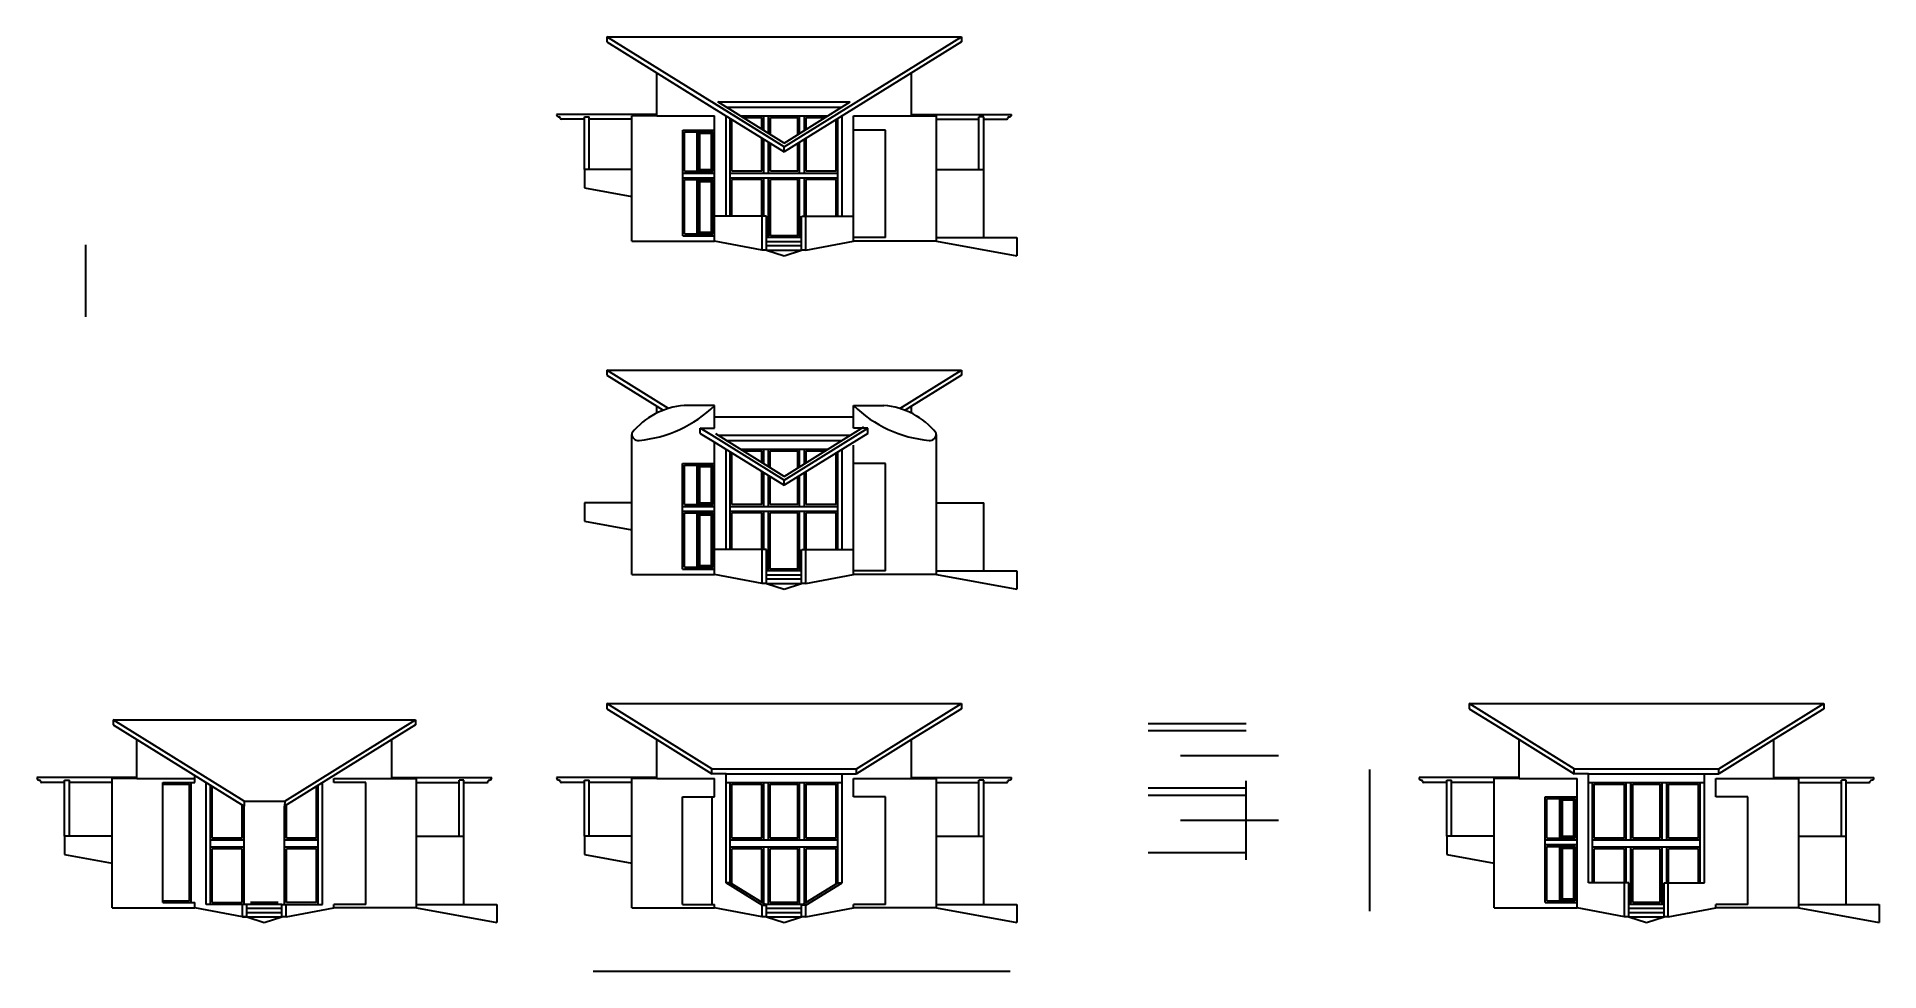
# Model space of a CAD drawing. Header units: inches. Extents: x -43639 to 75791, y -33466 to 47612.
# Drawn here: x 16271 to 19352, y 7073 to 8637 of the extents above; entities that cross this region are included whole.
import ezdxf

# ---------------------------------------------------------------- set-up
doc = ezdxf.new("R2010")
doc.units = ezdxf.units.IN
doc.header["$LTSCALE"] = 8
doc.header["$MEASUREMENT"] = 0
for name, color, linetype in [('A-Elev', 7, 'CONTINUOUS'), ('A-walls', 7, 'CONTINUOUS'), ('TOPO100', 14, 'CONTINUOUS'), ('TOPOCREEK', 5, 'CONTINUOUS')]:
    doc.layers.add(name, color=color, linetype=linetype)
doc.styles.get("Standard").update_dxf_attribs({"font": 'txt', "height": 0.2})

# ---------------------------------------------------------------- blocks, each defined once
blk = doc.blocks.new('801')
at = {"layer": 'TOPO100', "linetype": 'Continuous'}
for points in [[(-28903.4, 38759.2), (-29383.4, 38759.2), (-30343.4, 38567.2), (-31783.4, 38567.2), (-32263.4, 38759.2), (-32743.4, 38759.2), (-33223.4, 38471.2), (-34183.4, 38231.2), (-34903.4, 37751.2), (-34471.4, 37511.2), (-33511.4, 37751.2), (-33031.4, 37607.2), (-31975.4, 37079.2), (-31015.4, 36887.2), (-30727.4, 36455.2), (-30247.4, 36359.2), (-29287.4, 36695.2), (-28807.4, 36647.2), (-28327.4, 36455.2), (-27367.4, 35783.2), (-26887.4, 35687.2), (-25447.4, 35975.2), (-24967.4, 35927.2), (-23047.4, 35255.2), (-22087.4, 35591.2), (-21607.4, 35591.2), (-21127.4, 35399.2), (-20743.4, 35111.2), (-20503.4, 34583.2), (-20599.4, 33623.2), (-18847.4, 33215.2), (-17447.4, 31815.2), (-15319.4, 31031.2), (-14359.4, 30503.2), (-14023.4, 30119.2), (-13783.4, 29591.2), (-13831.4, 28631.2), (-14407.4, 27719.2), (-15367.4, 27431.2), (-15847.4, 27623.2), (-16807.4, 28295.2), (-17287.4, 28391.2), (-17719.4, 28151.2), (-18679.4, 28007.2), (-19207.4, 27623.2), (-19639.4, 27527.2), (-20551.4, 27623.2), (-21031.4, 27527.2), (-21319.4, 27047.2), (-21703.4, 26663.2), (-21703.4, 26663.2), (-22615.4, 26327.2), (-23623.4, 26615.2), (-24583.4, 27239.2), (-25975.4, 26951.2), (-26935.4, 26903.2), (-28263.4, 27207.2), (-30247.4, 28247.2), (-31207.4, 28439.2), (-31447.4, 28151.2), (-30631.4, 27479.2), (-30295.4, 26999.2), (-29335.4, 26231.2), (-28567.4, 25319.2), (-28711.4, 24359.2), (-27751.4, 24551.2), (-26791.4, 24359.2), (-25831.4, 23975.2), (-25111.4, 23543.2), (-24103.4, 22535.2)], [(39937.1, 23413.4), (42430.6, 21917.2), (42856.6, 21287.2), (43288.6, 20327.2), (43531.6, 19212.9), (43915.6, 19116.9), (44200.6, 20231.2), (44200.6, 20711.2), (43624.6, 21671.2), (43624.6, 22631.2), (43432.6, 23111.2), (42520.6, 23975.2), (40856.6, 26919.2), (40563.2, 28386.5), (40563.2, 28386.5), (40552.6, 28439.2), (40600.6, 28679.2), (40888.6, 29159.2), (41046.9, 29247.2), (41046.9, 29247.2), (41320.6, 29399.2), (42280.6, 29255.2), (43995.2, 28818.9), (43995.2, 28818.9), (44045.4, 28801.4), (43864.6, 29255.2), (43528.6, 29687.2), (43192.6, 30647.2), (42904.6, 31079.2), (42768.9, 31268), (42768.9, 31268), (42330.1, 31642.1), (42330.1, 31642.1), (41037.2, 32144.2), (41298.8, 32486.6), (41298.8, 32486.6), (42060.1, 32666.2), (42060.1, 32666.2), (42712.6, 32999.2), (43177.7, 33038), (43177.7, 33038), (44760.6, 33169.9), (46912.6, 33887.2), (47512.6, 33719.2), (49093, 32977.4), (49775.7, 32977.4), (50654.9, 32928.9), (51496.6, 32759.2), (52264.6, 32039.2), (52264.6, 31559.2), (51880.6, 30599.2), (51976.6, 30119.2), (52264.6, 29639.2), (52504.6, 28199.2), (52504.6, 27719.2), (52408.6, 27239.2), (52024.6, 26759.2), (51544.6, 26519.2), (50680.6, 26327.2), (50238.7, 25989.3), (50238.7, 25989.3), (49864.6, 25703.2), (50584.6, 24791.2), (50536.6, 23879.2), (51256.6, 23725.6), (52875.6, 24058.7), (52875.6, 24058.7), (52936.6, 24071.2), (53848.6, 23975.2), (54232.6, 23591.2), (54232.6, 23591.2), (54520.6, 22871.2), (54516.7, 22857.2), (54516.7, 22857.2), (54184.6, 21671.2), (54520.6, 20759.2), (54328.6, 19367.2), (53816.6, 18087.2), (53176.6, 17447.2), (52744.6, 17207.2), (52360.6, 16295.2), (51736.6, 15575.2), (51928.6, 15143.2), (52408.6, 15191.2), (53704.6, 16247.2), (54664.6, 16535.2), (55000.6, 16871.2), (55288.6, 17351.2), (56632.6, 18695.2), (57112.6, 18983.2), (57592.6, 19079.2), (58072.6, 18983.2), (58552.6, 18695.2), (58792.6, 18167.2), (59032.6, 17207.2), (59944.6, 16823.2), (60232.6, 16804), (61720.6, 15815.2), (62200.6, 15623.2), (62776.6, 14807.2), (63208.6, 14375.2), (63688.6, 13415.2), (63736.6, 12935.2), (63640.6, 12455.2), (62872.6, 11687.2), (61912.6, 11447.2), (60472.6, 11399.2), (60040.6, 11111.2), (60328.6, 10151.2), (60280.6, 9671.2), (60040.6, 9239.2), (59080.6, 8759.2), (57640.6, 8375.2), (56680.6, 8327.2), (56152.6, 7943.2), (55672.6, 7751.2), (55609.6, 7384), (57400.6, 7175.2), (58264.6, 6839.2), (58744.6, 6551.2), (59224.6, 5639.2), (59128.6, 4679.2), (59128.6, 4679.2), (58744.6, 4199.2), (58264.6, 3815.2), (57784.6, 3623.2), (57640.6, 3239.2), (57736.6, 2279.2), (57352.6, 1319.2), (57016.6, 935.2), (56920.6, 407.2), (56296.6, -552.8), (56045.7, -839.5), (56045.7, -839.5), (55624.6, -1320.8), (55480.6, -1800.8), (55864.6, -2760.8), (55864.6, -3720.8), (56056.6, -4680.8), (55864.6, -5640.8), (55864.6, -6072.8), (56344.6, -6072.8), (56920.6, -4632.8), (57352.6, -4296.8), (57352.6, -3970.5), (57352.6, -3970.5), (57352.6, -3336.8), (57496.6, -2856.8), (58120.6, -1464.8), (58744.6, -552.8), (59128.6, -120.8), (60088.6, 71.2), (60856.6, 1895.2), (61240.6, 2279.2), (61768.6, 2423.2), (62728.6, 2231.2), (62968.6, 2567.2), (62776.6, 3527.2), (62776.6, 4734.1), (64120.6, 7079.2), (64888.6, 7943.2), (65368.6, 8231.2), (65752.6, 8327.2), (66712.6, 8231.2), (67192.6, 7847.2), (67336.6, 7607.2), (67576.6, 6407.2)], [(-43078.4, 24151), (-42919.4, 24119.2), (-41527.4, 22439.2), (-41143.4, 21479.2), (-40711.4, 20879.2), (-40663.4, 19559.2), (-40231.4, 18695.2), (-39319.4, 18071.2), (-37879.4, 18071.2), (-36919.4, 18311.2), (-36487.4, 18215.2), (-36026.6, 17869.6), (-34999.4, 16007.2), (-34855.4, 15527.2), (-34807.4, 15047.2), (-34999.4, 14087.2), (-34999.4, 13127.2), (-35287.4, 11207.2), (-34951.4, 10247.2), (-34471.4, 10151.2), (-33991.4, 10247.2), (-33421.4, 10589.2), (-32385.6, 12315.6), (-32071.4, 12551.2), (-31687.4, 13031.2), (-31399.4, 14471.2), (-31495.4, 14951.2), (-32071.4, 16391.2), (-32071.4, 18311.2), (-32455.4, 19271.2), (-33452.8, 20283.3), (-34534, 23372.6), (-35047.4, 23783.2), (-35527.4, 23975.2), (-36007.4, 23975.2), (-36391.4, 24263.2), (-36679.4, 25223.2), (-36679.4, 25223.2), (-36999.4, 25623.2), (-38418, 26332.6), (-38503.4, 26759.2), (-38839.4, 27143.2), (-39799.4, 27527.2), (-39559.4, 28007.2), (-39175.4, 28391.2), (-38935.4, 28871.2), (-39223.4, 29831.2), (-39079.4, 30311.2), (-38743.4, 30743.2), (-38695.4, 31703.2), (-38887.4, 32231.2), (-39271.4, 32519.2), (-39751.4, 32711.2), (-41191.4, 32711.2), (-41959.4, 32999.2), (-42343.4, 33383.2), (-42775.4, 33623.2), (-43078.4, 33683.8)], [(-22759.4, 19175.2), (-22759.4, 18599.2), (-22999.4, 18215.2), (-23911.4, 17735.2), (-24295.4, 17351.2), (-24295.4, 16871.2), (-24199.4, 16583.2), (-23719.4, 16199.2), (-23575.4, 15719.2), (-23047.4, 14759.2), (-23239.4, 14279.2), (-23383.4, 13319.2), (-23239.4, 12935.2), (-22951.4, 12839.2), (-22327.4, 14183.2), (-21463.4, 14183.2), (-21031.4, 14471.2), (-20839.4, 13991.2), (-21031.4, 13127.2), (-21415.4, 12647.2), (-21692.7, 10972.6), (-22183.4, 10727.2), (-22663.4, 10631.2), (-23095.4, 10295.2), (-23767.4, 9479.2), (-24199.4, 9143.2), (-25159.4, 8855.2), (-27097.8, 9049.1), (-27271.4, 8615.2), (-26551.4, 8183.2), (-24487.4, 7655.2), (-23527.4, 7271.2), (-23095.4, 6983.2), (-22519.4, 6119.2), (-21607.4, 5159.2), (-21799.4, 4583.2), (-22247.4, 4023.2), (-23527.4, 3383.2), (-24487.4, 3335.2), (-24618.3, 3197.9), (-24391.4, 2375.2), (-24391.4, 1895.2), (-24679.4, 1415.2), (-25536.1, 1381.3), (-25591.4, 1175.2), (-24823.4, 23.2), (-24583.4, -1656.8), (-24871.4, -2568.8), (-25303.4, -2904.8), (-26263.4, -3048.8), (-26263.4, -3048.8), (-26743.4, -3000.8), (-28222.7, -2476.2), (-28231.4, -3000.8), (-28135.4, -3480.8), (-27847.4, -3960.8), (-27367.4, -4392.8), (-26791.4, -5304.8), (-26503.4, -6264.8)], [(-43078.4, 959.6), (-42343.4, 263.2), (-41863.4, -600.8), (-41047.4, -1416.8), (-40615.4, -1560.8), (-39655.4, -1464.8), (-39399.4, -1144.8), (-38695.4, 359.2), (-38791.4, 1319.2), (-39559.4, 2759.2), (-39895.4, 3719.2), (-40115.2, 5058.2), (-39751.4, 5543.2), (-39419.1, 5321.7), (-39183.7, 4145), (-38599.4, 3911.2), (-38311.4, 3335.2), (-37927.4, 1895.2), (-37543.4, 1415.2), (-37063.4, 1127.2), (-36583.4, 1031.2), (-36103.4, 1127.2), (-35804.7, 828.6), (-36775.4, -384.8), (-36775.4, -936.8), (-36343.4, -1800.8), (-36631.4, -2280.8), (-36919.4, -3240.8), (-36583.4, -4152.8), (-36295.4, -4536.8), (-36199.4, -5016.8), (-36295.4, -5496.8), (-36199.4, -5976.8), (-35911.4, -6360.8), (-35431.4, -6744.8), (-35335.4, -7224.8), (-35431.4, -7704.8), (-35239.4, -8184.8), (-34951.4, -8664.8), (-34471.4, -9048.8), (-34279.4, -9528.8), (-34375.4, -10008.8), (-34164.2, -10536.8), (-33319.4, -11592.8), (-33319.4, -12216.8), (-33511.4, -12600.8), (-33223.4, -13560.8), (-32184.3, -14859.6), (-32184.3, -14859.6), (-31591.4, -15096.8), (-31111.4, -14904.8), (-30487.4, -13992.8), (-29959.4, -12920.8), (-29959.4, -10488.8), (-29863.4, -10296.8), (-29383.4, -10488.8), (-28855.4, -10536.8), (-28375.4, -10392.8), (-28039.4, -10104.8)], [(70072.6, 3047.2), (70264.6, 2087.2), (70004.7, 777.9), (70101.7, 534.2), (70248.5, 437.2), (70443.7, 582.7), (71368.6, 2915.2), (71704.6, 3335.2), (72184.6, 3527.2), (72664.6, 3527.2), (73464.6, 3207.2), (74488.6, 2183.2)], [(-37827.1, -31594.2), (-37538.6, -30622.3), (-37784.3, -30425.4), (-38023.4, -30120.8), (-38167.4, -29256.8), (-38599.4, -28872.8), (-39511.4, -28728.8), (-39847.4, -28344.8), (-40327.4, -28152.8), (-40423.4, -27672.8), (-40327.4, -27192.8), (-40327.4, -26232.8), (-39271.4, -25368.8), (-38887.4, -25176.8), (-38887.4, -25176.8), (-38599.4, -24696.8), (-38791.4, -24216.8), (-39175.4, -23928.8), (-39415.4, -23544.8), (-39607.4, -22584.8), (-39991.4, -22104.8), (-40279.4, -21144.8), (-41239.4, -19800.8), (-41239.4, -18888.8), (-41479.4, -18456.8), (-41287.4, -17976.8), (-41575.4, -17016.8), (-41479.4, -16056.8), (-42199.4, -15192.8), (-42055.4, -14712.8), (-42151.4, -14232.8), (-41959.4, -13752.8), (-42055.4, -13272.8), (-41767.4, -12312.8), (-41959.4, -11832.8), (-42343.4, -11496.8), (-43303.4, -11112.8), (-43591.4, -10584.8), (-43639.4, -10152.8), (-42775.4, -9960.8), (-42247.4, -9096.8), (-41767.4, -8952.8), (-41383.4, -8568.8), (-41287.4, -8088.8), (-41383.4, -7608.8), (-41767.4, -7224.8), (-41671.4, -6744.8), (-41383.4, -6360.8), (-41671.4, -5496.8), (-41575.4, -5016.8), (-41719.4, -4584.8), (-42535.4, -3864.8), (-42535.4, -3384.8), (-42727.4, -2904.8), (-43078.4, -2651.2)]]:
    blk.add_lwpolyline(points, dxfattribs=at)
for points, elevation in [([(15728.3, -32632.3), (17906.2, -32165.6), (18040.6, -31944.8), (17080.6, -31608.8), (16600.6, -31320.8), (16264.6, -30840.8), (16168.6, -30360.8), (16312.6, -29880.8), (16744.6, -29544.8), (17656.6, -29304.8), (18616.6, -29496.8), (19000.6, -29400.8), (19384.6, -28968.8), (20200.6, -28296.8), (19864.6, -27960.8), (19384.6, -27768.8), (19000.6, -27288.8), (18808.6, -26904.8), (18904.6, -26424.8), (19336.6, -25992.8), (20296.6, -25752.8), (21256.6, -25896.8), (21736.6, -25752.8), (22216.6, -25032.8), (23822, -24750.1), (23992.6, -24408.8), (23512.6, -24024.8), (23320.6, -23640.8), (23320.6, -22728.8), (22936.6, -22296.8), (22696.6, -21864.8), (22744.6, -20904.8), (22360.6, -20472.8), (22360.6, -20184.8), (22552.6, -19800.8), (22840.6, -19608.8), (23320.6, -19608.8), (23608.6, -19320.8), (23224.6, -18744.8), (23032.6, -18264.8), (23080.6, -17832.8), (23416.6, -17016.8), (23704.6, -16632.8), (24088.6, -16344.8), (24088.6, -16344.8), (24520.6, -16104.8), (25432.6, -15816.8), (25624.6, -15480.8), (25336.6, -14520.8), (25336.6, -14040.8), (25716.5, -13407.6), (27544.6, -13128.8), (28024.6, -13224.8), (28984.6, -13608.8), (29464.6, -13560.8), (29752.6, -13656.8), (29848.6, -13464.8), (30424.6, -13944.8), (30673.1, -14317.5), (31736.6, -14104.8), (32536.6, -14424.8), (33016.6, -14424.8), (33400.6, -14808.8), (33880.6, -14856.8), (34216.6, -15768.8), (34648.6, -16008.8), (35080.6, -15144.8), (35512.6, -15000.8), (35800.6, -14616.8), (36328.6, -13368.8), (36664.6, -12888.8), (37096.6, -12696.8), (38056.6, -12696.8), (38248.6, -12216.8), (38344.6, -11256.8), (38584.6, -10296.8), (39160.6, -9480.8), (39544.6, -9144.8), (39880.6, -8232.8), (40216.6, -7704.8), (40696.6, -7512.8), (41176.6, -7464.8), (42136.6, -6888.8), (42616.6, -6936.8), (43000.6, -6840.8), (43288.6, -5928.8), (43576.6, -5496.8), (44152.6, -5208.8), (45055, -5362.4), (47272.6, -6840.8), (47512.6, -7080.8), (47848.6, -8040.8), (48136.6, -9480.8), (48280.6, -10872.8), (48280.6, -10872.8), (48568.6, -11256.8), (48712.6, -11784.8), (48616.6, -12744.8), (48952.6, -13080.8), (49096.6, -13608.8), (48952.6, -14568.8), (49048.6, -15048.8), (49912.6, -15768.8), (50296.6, -16248.8), (50392.6, -16728.8), (50200.6, -17160.8), (50680.6, -18072.8), (50872.6, -19032.8), (50536.6, -20424.8), (50296.6, -20760.8), (49816.6, -21048.8), (49816.6, -21432.8), (50632.6, -22104.8), (50872.6, -22584.8), (50968.6, -23064.8), (50776.6, -23544.8), (51208.6, -24504.8), (51064.6, -24984.8), (50680.6, -25416.8), (49768.6, -25992.8), (49834.4, -26513.7), (51136.6, -25992.8), (51736.6, -26232.8), (52120.6, -26712.8), (52216.6, -27192.8), (52600.6, -27480.8), (52696.6, -27000.8), (52696.6, -24792.8), (52984.6, -24216.8), (53564.6, -24332.8), (53853.2, -25775.6), (54224.7, -26040), (54224.7, -26040), (54376.6, -25656.8), (54472.6, -24696.8), (54808.6, -24360.8), (55576.6, -24552.8), (55864.6, -24216.8), (55864.6, -23880.8), (55000.6, -23448.8), (54520.6, -22968.8), (54328.6, -22488.8), (54760.6, -22152.8), (54856.6, -21240.8), (55096.6, -20760.8), (55480.6, -20328.8), (55480.6, -20328.8), (55768.6, -19368.8), (56248.6, -19224.8), (56728.6, -19320.8), (57035.9, -19409.3), (57035.9, -19409.3), (57064.6, -19080.8), (56776.6, -18168.8), (56728.6, -17688.8), (56728.6, -17208.8), (56856.6, -16888.8), (58264.6, -15720.8), (58792.6, -13800.8), (59608.6, -12408.8), (60376.6, -11544.8), (61288.6, -11256.8), (62200.6, -11640.8), (62584.6, -11448.8), (62776.6, -10536.8), (63208.6, -10200.8), (64120.6, -9912.8), (64360.6, -9480.8), (65032.6, -8952.8), (65624.6, -8824.8), (66808.6, -9816.8), (67720.6, -9336.8), (68152.6, -9336.8), (68536.6, -9816.8), (69496.6, -9912.8), (69928.6, -10344.8), (70072.6, -11304.8), (69688.6, -11736.8), (69208.6, -12024.8), (69208.6, -12504.8), (70120.6, -12696.8), (70312.6, -13176.8), (69880.6, -14136.8), (70264.6, -14136.8), (70744.6, -13944.8), (71128.6, -14184.8), (71368.6, -15096.8), (71800.6, -15000.8), (72184.6, -14616.8), (72664.6, -14424.8), (73144.6, -14424.8), (73528.6, -14904.8), (73731.3, -16398.1), (74699.8, -16882.4)], 9600), ([(62347.5, -33466.5), (62623, -32088.8), (63698.2, -30072.8), (63832.6, -29400.8), (63544.6, -28920.8), (63064.6, -28824.8), (62584.6, -28920.8), (61288.6, -29928.8), (60568.6, -30888.8), (59800.6, -32280.8), (59896.6, -33240.8), (59855.1, -33421.9)], 12000)]:
    blk.add_lwpolyline(points, dxfattribs=dict(at, elevation=elevation))
at = {"layer": 'TOPO100', "width": 1.2}
blk.add_text('700', height=1200, rotation=311.642, dxfattribs=at).set_placement((67299.8, 5698))

msp = doc.modelspace()

# ---------------------------------------------------------------- linework, layer by layer
at = {"layer": 'A-Elev'}
for p, q in [((17224, 8637, 12669.2), (17224, 8628.5, 29898.8)), ((17224, 8637, 3362.5), (17817.1, 8637, 3362.5)), ((17817.1, 8637, 12669.2), (17817.1, 8628.5, 29898.8)), ((16351.9, 8289, 15658.3), (16351.9, 8168.3, 15658.3)), ((17224, 8079.1, 24965.1), (17224, 8070.6, 42194.7)), ((17224, 8079.1, 15658.3), (17817.1, 8079.1, 15658.3)), ((17817.1, 8079.1, 24965.1), (17817.1, 8070.6, 42194.7)), ((17404.4, 8020, 12295.8), (17353.6, 8020, 12295.8)), ((17404.4, 7982, 13672.1), (17404.4, 8020, 13672.1)), ((17636.7, 8020, 12295.8), (17687.5, 8020, 12295.8)), ((17636.7, 7982, 13672.1), (17636.7, 8020, 13672.1)), ((17404.4, 7982, 12295.8), (17404.4, 7983.7, 12295.8)), ((17224, 7521.3, 27954.2), (17817.1, 7521.3, 27954.2)), ((17224, 7521.3, 37260.9), (17224, 7512.7, 54490.5)), ((17817.1, 7521.3, 37260.9), (17817.1, 7512.7, 54490.5)), ((18666.4, 7521.3, 37260.9), (18666.4, 7512.7, 54490.5)), ((18666.4, 7521.3, 27954.2), (19259.4, 7521.3, 27954.2)), ((19259.4, 7521.3, 37260.9), (19259.4, 7512.7, 54490.5)), ((16398.2, 7494.3, 47043), (16398.2, 7485.7, 64272.6)), ((16398.2, 7494.3, 34124.1), (16904.3, 7494.3, 34124.1)), ((16904.3, 7494.3, 34124.1), (16904.3, 7485.7, 51353.7)), ((18293.2, 7259.6, 15658.3), (18293.2, 7391.9, 15658.3)), ((17201.5, 7073.5), (17898.8, 7073.5))]:
    msp.add_line(p, q, dxfattribs=at)
at = {"layer": 'A-Elev', "color": 254}
for p, q in [((17224, 8628.5, 10543.1), (17399.5, 8519.6, 0)), ((17817.1, 8628.5, 10543.1), (17520.6, 8444.4, -7275.9)), ((17733.6, 8576.7, 5528.1), (17722.8, 8570, 4879)), ((17307.5, 8505.1, 37481.6), (17404.4, 8505.1, 15658.3)), ((17399.5, 8519.6, 0), (17520.6, 8444.4, -7275.9)), ((17636.7, 8505.1, 0), (17733.6, 8505.1, 10690.1)), ((17307.5, 8018.8, 17823.9), (17318.3, 8012.1, 17175.2)), ((17733.6, 8018.8, 17823.9), (17722.8, 8012.1, 17174.9)), ((17380.4, 7982, 19075.7), (17404.4, 7982, 13672.1)), ((17660.7, 7982, 19075.7), (17636.7, 7982, 13672.1)), ((17380.4, 7973.5, 13441.1), (17399.5, 7961.7, 12295.8)), ((17399.5, 7961.7, 12295.8), (17520.5, 7886.5, 5019.9)), ((17660.7, 7973.5, 13440.1), (17520.5, 7886.5, 5019.9)), ((17307.5, 7460.9, 30119.7), (17399.5, 7403.8, 24591.7)), ((17733.6, 7460.9, 30119.7), (17641.6, 7403.8, 24591.7)), ((18749.8, 7460.9, 30119.7), (18841.8, 7403.8, 24591.7)), ((19176, 7460.9, 30119.7), (19084, 7403.8, 24591.7)), ((16438.2, 7395.8, 46414.9), (16535.1, 7395.8, 24591.7)), ((16767.4, 7395.8, 24591.7), (16864.3, 7395.8, 35281.7)), ((17307.5, 7395.8, 46414.9), (17404.4, 7395.8, 24591.7)), ((17399.5, 7412.3, 40250), (17641.6, 7412.3, 40250)), ((17423.5, 7403.8, 55908.3), (17399.5, 7403.8, 24591.7)), ((17617.6, 7403.8, 55908.3), (17641.6, 7403.8, 24591.7)), ((17636.7, 7395.8, 24591.7), (17733.6, 7395.8, 35281.7)), ((18749.8, 7395.8, 46414.9), (18846.8, 7395.8, 24591.7)), ((18841.8, 7412.3, 40250), (19084, 7412.3, 40250)), ((18865.8, 7403.8, 55908.3), (18841.8, 7403.8, 24591.7)), ((19060, 7403.8, 55908.3), (19084, 7403.8, 24591.7)), ((19079, 7395.8, 24591.7), (19176, 7395.8, 35281.7))]:
    msp.add_line(p, q, dxfattribs=at)
at = {"layer": 'A-Elev', "color": 253}
for p, q in [((17409.8, 8528.1, 15658.3), (17631.3, 8528.1, 15658.3)), ((17354, 8478.1, 0), (17401.4, 8478.1, 0)), ((17483.6, 8412.1, 15658.3), (17483.6, 8467.3, 15658.3)), ((17486.6, 8409.1, 15658.3), (17486.6, 8465.5, 15658.3)), ((17494.6, 8409.1, 7282.3), (17494.6, 8460.5, 7282.3)), ((17520.6, 8444.4, 15658.3), (17520.6, 8452.9, 15658.3)), ((17546.6, 8409.1, 15658.3), (17546.6, 8460.5, 15658.3)), ((17554.6, 8409.1, 7282.3), (17554.6, 8465.5, 7282.3)), ((17483.6, 8412.1, 15658.3), (17433.4, 8412.1, 15658.3)), ((17543.6, 8412.1, 15658.3), (17497.6, 8412.1, 15658.3)), ((17607.7, 8412.1, 15658.3), (17557.6, 8412.1, 15658.3)), ((17351, 8409.1, 15658.3), (17404.4, 8409.1, 15658.3)), ((17430.6, 8409.1, 15658.3), (17610.5, 8409.1, 15658.3)), ((17483.6, 8337.1, 15658.3), (17483.6, 8398.1, 15658.3)), ((17486.6, 8337.1, 15658.3), (17486.6, 8401.1, 15658.3)), ((17494.6, 8301.1, 7282.3), (17494.6, 8401.1, 7282.3)), ((17546.6, 8301.1, 15658.3), (17546.6, 8401.1, 15658.3)), ((17554.6, 8337.1, 7282.3), (17554.6, 8401.1, 7282.3)), ((17353.9, 7920.2, 12295.8), (17401.4, 7920.2, 12295.8)), ((17483.5, 7854.2, 27954.2), (17483.5, 7909.5, 27954.2)), ((17486.5, 7851.2, 27954.2), (17486.5, 7907.6, 27954.2)), ((17494.5, 7851.2, 19578.2), (17494.5, 7902.6, 19578.2)), ((17520.5, 7886.5, 27954.2), (17520.5, 7895, 27954.2)), ((17546.5, 7851.2, 27954.2), (17546.5, 7902.6, 27954.2)), ((17554.5, 7851.2, 19578.2), (17554.5, 7907.6, 19578.2)), ((17350.9, 7851.2, 27954.2), (17404.4, 7851.2, 27954.2)), ((17430.5, 7851.2, 27954.2), (17610.5, 7851.2, 27954.2)), ((17483.5, 7854.2, 27954.2), (17433.4, 7854.2, 27954.2)), ((17483.5, 7779.2, 27954.2), (17483.5, 7840.2, 27954.2)), ((17486.5, 7779.2, 27954.2), (17486.5, 7843.2, 27954.2)), ((17494.5, 7743.2, 19578.2), (17494.5, 7843.2, 19578.2)), ((17543.5, 7854.2, 27954.2), (17497.5, 7854.2, 27954.2)), ((17546.5, 7743.2, 27954.2), (17546.5, 7843.2, 27954.2)), ((17554.5, 7779.2, 19578.2), (17554.5, 7843.2, 19578.2)), ((17607.7, 7854.2, 27954.2), (17557.5, 7854.2, 27954.2)), ((16438.2, 7460.9, 30119.7), (16617.3, 7349.7, 19358.9)), ((16864.3, 7460.9, 30119.7), (16685.2, 7349.7, 19357.8)), ((17399.5, 7403.8, 24591.7), (17399.5, 7412.3, 24591.7)), ((17423.5, 7403.8, 55908.3), (17617.6, 7403.8, 55908.3)), ((17641.6, 7403.8, 24591.7), (17641.6, 7412.3, 24591.7)), ((18841.8, 7403.8, 24591.7), (18841.8, 7412.3, 24591.7)), ((18865.8, 7403.8, 55908.3), (19060, 7403.8, 55908.3)), ((19084, 7403.8, 24591.7), (19084, 7412.3, 24591.7)), ((17423.5, 7389.2, 40250), (17617.6, 7389.2, 40250)), ((17433.4, 7386.3, 40250), (17483.5, 7386.3, 40250)), ((17483.5, 7296.3, 40250), (17483.5, 7386.3, 40250)), ((17486.5, 7293.3, 40250), (17486.5, 7389.2, 40250)), ((17494.5, 7293.3, 31874), (17494.5, 7389.2, 31874)), ((17497.5, 7386.3, 40250), (17543.5, 7386.3, 40250)), ((17546.5, 7293.3, 40250), (17546.5, 7389.2, 40250)), ((17554.5, 7293.3, 31874), (17554.5, 7389.2, 31874)), ((17557.5, 7386.3, 40250), (17607.7, 7386.3, 40250)), ((18865.8, 7389.2, 40250), (19060, 7389.2, 40250)), ((18875.7, 7386.3, 40250), (18925.9, 7386.3, 40250)), ((18925.9, 7296.3, 40250), (18925.9, 7386.3, 40250)), ((18928.9, 7293.3, 40250), (18928.9, 7389.2, 40250)), ((18936.9, 7293.3, 31874), (18936.9, 7389.2, 31874)), ((18939.9, 7386.3, 40250), (18985.9, 7386.3, 40250)), ((18988.9, 7293.3, 40250), (18988.9, 7389.2, 40250)), ((18996.9, 7293.3, 31874), (18996.9, 7389.2, 31874)), ((18999.9, 7386.3, 40250), (19050.1, 7386.3, 40250)), ((16614.3, 7296.3, 40250), (16614.3, 7351.6, 40250)), ((16617.3, 7358.2, 18303.7), (16617.3, 7349.7, 19358.9)), ((16617.3, 7185.3, 40250), (16617.3, 7349.7, 40250)), ((16685.3, 7358.2, 18303.7), (16685.2, 7349.7, 19357.8)), ((16685.2, 7185.3, 40248.9), (16685.2, 7349.7, 40248.9)), ((18796.3, 7362.3, 24591.7), (18843.8, 7362.3, 24591.7)), ((16561.3, 7293.3, 40250), (16617.3, 7293.3, 40250)), ((16614.3, 7296.3, 40250), (16564.1, 7296.3, 40250)), ((16685.2, 7293.3, 40250), (16741.2, 7293.3, 40250)), ((16738.4, 7296.3, 40250), (16688.3, 7296.3, 40250)), ((17430.5, 7293.3, 40250), (17610.5, 7293.3, 40250)), ((17483.5, 7296.3, 40250), (17433.4, 7296.3, 40250)), ((17483.5, 7188.4, 40250), (17483.5, 7278.3, 40250)), ((17486.5, 7186.5, 40250), (17486.5, 7281.3, 40250)), ((17494.5, 7185.3, 31874), (17494.5, 7281.3, 31874)), ((17543.5, 7296.3, 40250), (17497.5, 7296.3, 40250)), ((17546.5, 7185.3, 40250), (17546.5, 7281.3, 40250)), ((17554.5, 7186.5, 31874), (17554.5, 7281.3, 31874)), ((17607.7, 7296.3, 40250), (17557.5, 7296.3, 40250)), ((18793.3, 7293.3, 40250), (18846.8, 7293.3, 40250)), ((18872.9, 7293.3, 40250), (19052.9, 7293.3, 40250)), ((18925.9, 7296.3, 40250), (18875.7, 7296.3, 40250)), ((18925.9, 7221.3, 40250), (18925.9, 7278.3, 40250)), ((18928.9, 7221.3, 40250), (18928.9, 7281.3, 40250)), ((18936.9, 7185.3, 31874), (18936.9, 7281.3, 31874)), ((18985.9, 7296.3, 40250), (18939.9, 7296.3, 40250)), ((18988.9, 7185.3, 40250), (18988.9, 7281.3, 40250)), ((18996.9, 7221.3, 31874), (18996.9, 7281.3, 31874)), ((19050.1, 7296.3, 40250), (18999.9, 7296.3, 40250)), ((17484, 7183.7, 29525.8), (17491.1, 7183.7, 40250)), ((17557, 7183.7, 29525.8), (17549.9, 7183.7, 40250))]:
    msp.add_line(p, q, dxfattribs=at)
at = {"layer": 'A-Elev', "color": 251}
for p, q in [((17423.5, 8519.6, 31316.7), (17617.6, 8519.6, 31316.7)), ((17447, 8505, 15658.3), (17594.1, 8505, 15658.3)), ((17486.6, 8480.5, 15658.3), (17486.6, 8505, 15658.3)), ((17494.6, 8475.5, 7282.3), (17494.6, 8505, 7282.3)), ((17546.6, 8475.5, 15658.3), (17546.6, 8505, 15658.3)), ((17554.6, 8480.5, 7282.3), (17554.6, 8505, 7282.3)), ((17451.7, 8502.1, 15658.3), (17483.6, 8502.1, 15658.3)), ((17483.6, 8482.3, 15658.3), (17483.6, 8502.1, 15658.3)), ((17497.6, 8473.6, 15658.3), (17497.6, 8502.1, 15658.3)), ((17497.6, 8502.1, 15658.3), (17543.6, 8502.1, 15658.3)), ((17543.6, 8473.6, 15658.3), (17543.6, 8502.1, 15658.3)), ((17557.6, 8482.3, 15658.3), (17557.6, 8502.1, 15658.3)), ((17557.6, 8502.1, 15658.3), (17589.4, 8502.1, 15658.3)), ((17409.8, 7970.2, 27954.2), (17631.2, 7970.2, 27954.2)), ((17423.5, 7961.7, 43612.5), (17617.6, 7961.7, 43612.5)), ((17447, 7947.1, 27954.2), (17594.1, 7947.1, 27954.2)), ((17451.7, 7944.2, 27954.2), (17483.5, 7944.2, 27954.2)), ((17483.5, 7924.4, 27954.2), (17483.5, 7944.2, 27954.2)), ((17486.5, 7922.6, 27954.2), (17486.5, 7947.1, 27954.2)), ((17494.5, 7917.6, 19578.2), (17494.5, 7947.1, 19578.2)), ((17497.5, 7944.2, 27954.2), (17543.5, 7944.2, 27954.2)), ((17497.5, 7915.7, 27954.2), (17497.5, 7944.2, 27954.2)), ((17543.5, 7915.7, 27954.2), (17543.5, 7944.2, 27954.2)), ((17546.5, 7917.6, 27954.2), (17546.5, 7947.1, 27954.2)), ((17554.5, 7922.6, 19578.2), (17554.5, 7947.1, 19578.2)), ((17557.5, 7944.2, 27954.2), (17589.3, 7944.2, 27954.2)), ((17557.5, 7924.4, 27954.2), (17557.5, 7944.2, 27954.2))]:
    msp.add_line(p, q, dxfattribs=at)
at = {"layer": 'A-Elev', "color": 252}
for p, q in [((17379.9, 8476, -8370.1), (17399.9, 8476, -8370.1)), ((17430.6, 8337.1, 0), (17430.6, 8500.3, 0)), ((17433.4, 8412.1, -8370.1), (17433.4, 8498.5, -8370.1)), ((17607.7, 8412.1, -8370.1), (17607.7, 8498.5, -8370.1)), ((17610.5, 8337.1, 0), (17610.5, 8500.2, 0)), ((17497.6, 8412.1, 15658.3), (17497.6, 8458.7, 15658.3)), ((17543.6, 8412.1, 15658.3), (17543.6, 8458.7, 15658.3)), ((17557.6, 8412.1, 15658.3), (17557.6, 8467.3, 15658.3)), ((17354, 8398.1, 15658.3), (17401.4, 8398.1, 15658.3)), ((17379.9, 8395.1, 15658.3), (17399.9, 8395.1, 15658.3)), ((17430.6, 8401.1, 15658.3), (17610.5, 8401.1, 15658.3)), ((17433.4, 8337.1, -8370.1), (17433.4, 8398.1, -8370.1)), ((17483.6, 8398.1, 15658.3), (17433.4, 8398.1, 15658.3)), ((17543.6, 8398.1, 15658.3), (17497.6, 8398.1, 15658.3)), ((17497.6, 8304.1, 15658.3), (17497.6, 8398.1, 15658.3)), ((17543.6, 8304.1, 15658.3), (17543.6, 8398.1, 15658.3)), ((17607.7, 8398.1, 15658.3), (17557.6, 8398.1, 15658.3)), ((17557.6, 8337.1, 15658.3), (17557.6, 8398.1, 15658.3)), ((17607.7, 8337.1, -8370.1), (17607.7, 8398.1, -8370.1)), ((17543.6, 8304.1, 15658.3), (17497.6, 8304.1, 15658.3)), ((17404.4, 8001, 13672.1), (17636.7, 8001, 13672.1)), ((17430.5, 7779.2, 12295.8), (17430.5, 7942.4, 12295.8)), ((17433.4, 7854.2, 3925.7), (17433.4, 7940.6, 3925.7)), ((17607.7, 7854.2, 3925.7), (17607.7, 7940.6, 3925.7)), ((17610.5, 7779.2, 12295.8), (17610.5, 7942.3, 12295.8)), ((17379.9, 7918.1, 3925.7), (17399.9, 7918.1, 3925.7)), ((17497.5, 7854.2, 27954.2), (17497.5, 7900.8, 27954.2)), ((17543.5, 7854.2, 27954.2), (17543.5, 7900.8, 27954.2)), ((17557.5, 7854.2, 27954.2), (17557.5, 7909.5, 27954.2)), ((17353.9, 7840.2, 27954.2), (17401.4, 7840.2, 27954.2)), ((17379.9, 7837.2, 27954.2), (17399.9, 7837.2, 27954.2)), ((17430.5, 7843.2, 27954.2), (17610.5, 7843.2, 27954.2)), ((17433.4, 7779.2, 3925.7), (17433.4, 7840.2, 3925.7)), ((17483.5, 7840.2, 27954.2), (17433.4, 7840.2, 27954.2)), ((17497.5, 7746.2, 27954.2), (17497.5, 7840.2, 27954.2)), ((17543.5, 7840.2, 27954.2), (17497.5, 7840.2, 27954.2)), ((17543.5, 7746.2, 27954.2), (17543.5, 7840.2, 27954.2)), ((17557.5, 7779.2, 27954.2), (17557.5, 7840.2, 27954.2)), ((17607.7, 7840.2, 27954.2), (17557.5, 7840.2, 27954.2)), ((17607.7, 7779.2, 3925.7), (17607.7, 7840.2, 3925.7)), ((17543.5, 7746.2, 27954.2), (17497.5, 7746.2, 27954.2)), ((16561.3, 7185.3, 24591.7), (16561.3, 7384.5, 24591.7)), ((16564.1, 7296.3, 16221.5), (16564.1, 7382.7, 16221.5)), ((16738.4, 7296.3, 16221.5), (16738.4, 7382.7, 16221.5)), ((16741.2, 7185.3, 24591.7), (16741.2, 7384.5, 24591.7)), ((17430.5, 7221.3, 24591.7), (17430.5, 7389.2, 24591.7)), ((17433.4, 7296.3, 16221.5), (17433.4, 7386.3, 16221.5)), ((17497.5, 7296.3, 40250), (17497.5, 7386.3, 40250)), ((17543.5, 7296.3, 40250), (17543.5, 7386.3, 40250)), ((17557.5, 7296.3, 40250), (17557.5, 7386.3, 40250)), ((17607.7, 7296.3, 16221.5), (17607.7, 7386.3, 16221.5)), ((17610.5, 7221.3, 24591.7), (17610.5, 7389.2, 24591.7)), ((18872.9, 7221.3, 24591.7), (18872.9, 7389.2, 24591.7)), ((18875.7, 7296.3, 16221.5), (18875.7, 7386.3, 16221.5)), ((18939.9, 7296.3, 40250), (18939.9, 7386.3, 40250)), ((18985.9, 7296.3, 40250), (18985.9, 7386.3, 40250)), ((18999.9, 7296.3, 40250), (18999.9, 7386.3, 40250)), ((19050.1, 7296.3, 16221.5), (19050.1, 7386.3, 16221.5)), ((19052.9, 7221.3, 24591.7), (19052.9, 7389.2, 24591.7)), ((16617.3, 7358.2, 18303.7), (16685.3, 7358.2, 18303.7)), ((16688.3, 7296.3, 40250), (16688.3, 7351.6, 40250)), ((18822.3, 7360.2, 16221.5), (18842.3, 7360.2, 16221.5)), ((16561.3, 7281.3, 40250), (16617.3, 7281.3, 40250)), ((16564.1, 7188.3, 16221.5), (16564.1, 7278.3, 16221.5)), ((16614.3, 7278.3, 40250), (16564.1, 7278.3, 40250)), ((16614.2, 7188.3, 40250), (16614.2, 7278.3, 40250)), ((16685.2, 7281.3, 40250), (16741.2, 7281.3, 40250)), ((16688.3, 7188.3, 40250), (16688.3, 7278.3, 40250)), ((16738.4, 7278.3, 40250), (16688.3, 7278.3, 40250)), ((16738.4, 7188.3, 16221.5), (16738.4, 7278.3, 16221.5)), ((17430.5, 7281.3, 40250), (17610.5, 7281.3, 40250)), ((17483.5, 7278.3, 40250), (17433.4, 7278.3, 40250)), ((17433.4, 7219.6, 16221.5), (17433.4, 7278.3, 16221.5)), ((17543.5, 7278.3, 40250), (17497.5, 7278.3, 40250)), ((17497.5, 7188.3, 40250), (17497.5, 7278.3, 40250)), ((17543.5, 7188.3, 40250), (17543.5, 7278.3, 40250)), ((17607.7, 7278.3, 40250), (17557.5, 7278.3, 40250)), ((17557.5, 7188.4, 40250), (17557.5, 7278.3, 40250)), ((17607.7, 7219.6, 16221.5), (17607.7, 7278.3, 16221.5)), ((18796.3, 7282.3, 40250), (18843.8, 7282.3, 40250)), ((18822.3, 7279.3, 40250), (18842.3, 7279.3, 40250)), ((18872.9, 7281.3, 40250), (19052.9, 7281.3, 40250)), ((18875.7, 7221.3, 16221.5), (18875.7, 7278.3, 16221.5)), ((18925.9, 7278.3, 40250), (18875.7, 7278.3, 40250)), ((18985.9, 7278.3, 40250), (18939.9, 7278.3, 40250)), ((18939.9, 7188.3, 40250), (18939.9, 7278.3, 40250)), ((18985.9, 7188.3, 40250), (18985.9, 7278.3, 40250)), ((19050.1, 7278.3, 40250), (18999.9, 7278.3, 40250)), ((18999.9, 7221.3, 40250), (18999.9, 7278.3, 40250)), ((19050.1, 7221.3, 16221.5), (19050.1, 7278.3, 16221.5)), ((17430.6, 7221.3, 44622.5), (17423.5, 7221.3, 24591.7)), ((17610.5, 7221.3, 44622.5), (17617.6, 7221.3, 24591.7)), ((16564.1, 7188.3, 40250), (16614.2, 7188.3, 40250)), ((16674.3, 7188.3, 40250), (16628.3, 7188.3, 40250)), ((16738.4, 7188.3, 40250), (16688.3, 7188.3, 40250)), ((17543.5, 7188.3, 40250), (17497.5, 7188.3, 40250)), ((18985.9, 7188.3, 40250), (18939.9, 7188.3, 40250))]:
    msp.add_line(p, q, dxfattribs=at)
at = {"layer": 'A-Elev', "color": 2}
for p, q in [((18293.2, 7487.6, 15658.3), (18129.7, 7487.6, 15658.3)), ((18293.2, 7475.6, 15658.3), (18129.7, 7475.6, 15658.3)), ((18347.2, 7433.6, 15658.3), (18183.7, 7433.6, 15658.3)), ((18293.2, 7379.6, 15658.3), (18129.7, 7379.6, 15658.3)), ((18293.2, 7367.6, 15658.3), (18129.7, 7367.6, 15658.3)), ((18347.2, 7325.6, 15658.3), (18183.7, 7325.6, 15658.3)), ((18293.2, 7271.6, 15658.3), (18129.7, 7271.6, 15658.3))]:
    msp.add_line(p, q, dxfattribs=at)
at = {"layer": 'A-Elev'}
for centre, radius, start, end in [((17362.9, 7896.4, 12295.8), 124, 94.3106, 141.4564), ((17259, 8169, 12295.8), 208.2, 275.2229, 314.3218), ((17782.1, 8169, 12295.8), 208.2, 225.6782, 264.7771), ((17678.2, 7896.4, 12295.8), 124, 38.5436, 85.6894), ((17276.9, 7972.6, 12295.8), 11, 174.5212, 275.4788), ((17764.2, 7972.6, 12295.8), 11, 264.5212, 5.4788)]:
    msp.add_arc(centre, radius, start, end, dxfattribs=at)
at = {"layer": 'A-walls', "color": 254}
for p, q in [((17520.6, 8452.9, -8743.1), (17224, 8637, 12669.2)), ((17520.6, 8452.9, -8743.1), (17817.1, 8637, 12669.2)), ((17520.6, 8452.9, -8512.2), (17399.5, 8528.1, 231)), ((17520.6, 8459.3, -7790.5), (17409.8, 8528.1, 203.6)), ((17423.5, 8337.1, 0), (17423.5, 8504.7, 0)), ((17520.6, 8459.3, -8021.4), (17631.3, 8528.1, -27.3)), ((17617.6, 8337.1, 0), (17617.6, 8504.6, 0)), ((17491.1, 8337.1, 15658.3), (17423.5, 8337.1, 15658.3)), ((17484, 8280.1, 15658.3), (17484, 8337.1, 15658.3)), ((17491.1, 8280.1, 15658.3), (17491.1, 8337.1, 15658.3)), ((17549.9, 8280.1, 15658.3), (17549.9, 8337.1, 15658.3)), ((17550, 8337.1, 15658.3), (17636.7, 8337.1, 15658.3)), ((17557.1, 8280.1, 7282.3), (17557.1, 8337.1, 7282.3)), ((17327.1, 8015.1, 17519.3), (17224, 8079.1, 24965.1)), ((17714, 8015.1, 17519), (17817.1, 8079.1, 24965.1)), ((17399.5, 7970.2, 12295.8), (17380.4, 7982, 13672.1)), ((17520.5, 7901.5, 4274.4), (17653.9, 7984.2, 13901.9)), ((17520.5, 7895, 3552.7), (17660.7, 7982, 13671)), ((17520.5, 7895, 3783.7), (17399.5, 7970.2, 12526.8)), ((17520.5, 7901.5, 4505.4), (17406.3, 7972.4, 12757.8)), ((17423.5, 7779.2, 12295.8), (17423.5, 7946.8, 12295.8)), ((17617.6, 7779.2, 12295.8), (17617.6, 7946.7, 12295.8)), ((17491.1, 7779.2, 27954.2), (17423.5, 7779.2, 27954.2)), ((17484, 7722.2, 27954.2), (17484, 7779.2, 27954.2)), ((17491.1, 7722.2, 27954.2), (17491.1, 7779.2, 27954.2)), ((17549.9, 7722.2, 27954.2), (17549.9, 7779.2, 27954.2)), ((17550, 7779.2, 27954.2), (17636.7, 7779.2, 27954.2)), ((17557.1, 7722.2, 19578.2), (17557.1, 7779.2, 19578.2)), ((17399.5, 7412.3, 24591.7), (17224, 7521.3, 37260.9)), ((17641.6, 7412.3, 24591.7), (17817.1, 7521.3, 37260.9)), ((18841.8, 7412.3, 24591.7), (18666.4, 7521.3, 37260.9)), ((19084, 7412.3, 24591.7), (19259.4, 7521.3, 37260.9)), ((17423.5, 7221.3, 24591.7), (17423.5, 7403.8, 24591.7)), ((17617.6, 7221.3, 24591.7), (17617.6, 7403.8, 24591.7)), ((18865.8, 7221.3, 24591.7), (18865.8, 7403.8, 24591.7)), ((19060, 7221.3, 24591.7), (19060, 7403.8, 24591.7)), ((16554.2, 7185.3, 24591.7), (16554.2, 7388.9, 24591.7)), ((16748.3, 7185.3, 24591.7), (16748.3, 7388.9, 24591.7)), ((18933.5, 7221.3, 40250), (18865.8, 7221.3, 40250)), ((18926.4, 7164.3, 40250), (18926.4, 7221.3, 40250)), ((18933.5, 7164.3, 40250), (18933.5, 7221.3, 40250)), ((18992.3, 7221.3, 40250), (19060, 7221.3, 40250)), ((18992.3, 7164.3, 40250), (18992.3, 7221.3, 40250)), ((18999.4, 7164.3, 31874), (18999.4, 7221.3, 31874)), ((16621.9, 7185.3, 40250), (16554.2, 7185.3, 40250)), ((16614.7, 7164.3, 31874), (16614.7, 7185.3, 31874)), ((16621.9, 7164.3, 40250), (16621.9, 7185.3, 40250)), ((16680.6, 7164.3, 40250), (16680.6, 7185.3, 40250)), ((16680.6, 7185.3, 40250), (16748.3, 7185.3, 40250)), ((16687.8, 7164.3, 31874), (16687.8, 7185.3, 31874))]:
    msp.add_line(p, q, dxfattribs=at)
at = {"layer": 'A-walls'}
for p, q in [((17307.5, 8565.2, 8231.4), (17307.5, 8576.7, 5528.1)), ((17307.5, 8505.1, 22408.1), (17307.5, 8576.7, 5528.1)), ((17733.6, 8505.1, 10228.1), (17733.6, 8576.7, 2709)), ((17265.9, 8295.1, 0), (17265.9, 8505.1, 0)), ((17307.5, 8505.1, 46975), (17265.9, 8505.1, 46975)), ((17733.6, 8505.1, 31316.7), (17775.2, 8505.1, 31316.7)), ((17775.2, 8295.1, 0), (17775.2, 8505.1, 0)), ((17265.9, 8295.1, 15658.3), (17404.4, 8295.1, 15658.3)), ((17484, 8280.1, 7282.3), (17404.4, 8295.1, 0)), ((17557.1, 8280.1, 7282.3), (17636.7, 8295.1, 0)), ((17775.2, 8295.1, 15658.3), (17636.7, 8295.1, 15658.3)), ((17491.1, 8280.1, 15658.3), (17520.5, 8270.4, 15658.3)), ((17520.5, 8270.4, 15658.3), (17549.9, 8280.1, 15658.3)), ((17224, 8070.6, 111550.2), (17307.5, 8018.8, 64337.6)), ((17817.1, 8070.6, 111550.2), (17733.6, 8018.8, 64337.6)), ((17307.5, 8007.3, 20527.2), (17307.5, 8018.8, 17823.9)), ((17733.6, 8007.3, 16328.1), (17733.6, 8018.8, 15004.8)), ((17380.4, 7973.5, 21088.7), (17380.4, 7982, 19075.7)), ((17660.7, 7973.5, 21088.7), (17660.7, 7982, 19075.7)), ((17265.9, 7737.2, 12295.8), (17265.9, 7971.6, 12295.8)), ((17775.2, 7737.2, 12295.8), (17775.2, 7971.6, 12295.8)), ((17265.9, 7737.2, 27954.2), (17404.4, 7737.2, 27954.2)), ((17484, 7722.2, 19578.2), (17404.4, 7737.2, 12295.8)), ((17557.1, 7722.2, 19578.2), (17636.7, 7737.2, 12295.8)), ((17775.2, 7737.2, 27954.2), (17636.7, 7737.2, 27954.2)), ((17491.1, 7722.2, 27954.2), (17520.5, 7712.6, 27954.2)), ((17520.5, 7712.6, 27954.2), (17549.9, 7722.2, 27954.2)), ((17224, 7512.7, 123846), (17307.5, 7460.9, 76633.4)), ((17817.1, 7512.7, 123846), (17733.6, 7460.9, 76633.4)), ((18666.4, 7512.7, 123846), (18749.8, 7460.9, 76633.4)), ((19259.4, 7512.7, 123846), (19176, 7460.9, 76633.4)), ((16398.2, 7485.7, 99271.5), (16438.2, 7460.9, 76633.4)), ((16438.2, 7395.8, 45471.9), (16438.2, 7460.9, 30119.7)), ((16904.3, 7485.7, 99271.5), (16864.3, 7460.9, 76633.4)), ((16864.3, 7395.8, 34819.8), (16864.3, 7460.9, 27300.6)), ((17307.5, 7395.8, 45471.9), (17307.5, 7460.9, 30119.7)), ((17733.6, 7395.8, 34819.8), (17733.6, 7460.9, 27300.6)), ((18749.8, 7395.8, 45471.9), (18749.8, 7460.9, 30119.7)), ((19176, 7395.8, 34819.8), (19176, 7460.9, 27300.6)), ((16396.6, 7179.3, 24591.7), (16396.6, 7395.8, 24591.7)), ((16438.2, 7395.8, 55908.3), (16396.6, 7395.8, 55908.3)), ((16864.3, 7395.8, 55908.3), (16905.9, 7395.8, 55908.3)), ((16905.9, 7179.3, 24591.7), (16905.9, 7395.8, 24591.7)), ((17265.9, 7179.3, 24591.7), (17265.9, 7395.8, 24591.7)), ((17307.5, 7395.8, 55908.3), (17265.9, 7395.8, 55908.3)), ((17399.5, 7403.8, 24591.7), (17399.5, 7412.3, 24591.7)), ((17733.6, 7395.8, 55908.3), (17775.2, 7395.8, 55908.3)), ((17775.2, 7179.3, 24591.7), (17775.2, 7395.8, 24591.7)), ((18500.4, 7173.9, 15658.3), (18500.4, 7411, 15658.3)), ((18708.3, 7179.3, 24591.7), (18708.3, 7395.8, 24591.7)), ((18749.8, 7395.8, 55908.3), (18708.3, 7395.8, 55908.3)), ((18841.8, 7403.8, 24591.7), (18841.8, 7412.3, 24591.7)), ((19176, 7395.8, 55908.3), (19217.5, 7395.8, 55908.3)), ((19217.5, 7179.3, 24591.7), (19217.5, 7395.8, 24591.7)), ((16396.6, 7179.3, 40250), (16535.1, 7179.3, 40250)), ((16614.7, 7164.3, 31874), (16535.1, 7179.3, 24591.7)), ((16621.8, 7164.3, 40250), (16651.2, 7154.7, 40250)), ((16651.2, 7154.7, 40250), (16680.6, 7164.3, 40250)), ((16687.8, 7164.3, 31874), (16767.4, 7179.3, 24591.7)), ((16905.9, 7179.3, 40250), (16767.4, 7179.3, 40250)), ((17265.9, 7179.3, 40250), (17404.4, 7179.3, 40250)), ((17484, 7164.3, 31874), (17404.4, 7179.3, 24591.7)), ((17491.1, 7164.3, 40250), (17520.5, 7154.7, 40250)), ((17520.5, 7154.7, 40250), (17549.9, 7164.3, 40250)), ((17557, 7164.3, 31874), (17636.7, 7179.3, 24591.7)), ((17775.2, 7179.3, 40250), (17636.7, 7179.3, 40250)), ((18708.3, 7179.3, 40250), (18846.8, 7179.3, 40250)), ((18926.4, 7164.3, 31874), (18846.8, 7179.3, 24591.7)), ((18933.5, 7164.3, 40250), (18962.9, 7154.7, 40250)), ((18962.9, 7154.7, 40250), (18992.3, 7164.3, 40250)), ((18999.4, 7164.3, 31874), (19079, 7179.3, 24591.7)), ((19217.5, 7179.3, 40250), (19079, 7179.3, 40250))]:
    msp.add_line(p, q, dxfattribs=at)
at = {"layer": 'A-walls', "color": 253}
for p, q in [((17307.5, 8507.1, 0), (17140.1, 8507.1, 0)), ((17733.6, 8507.1, 0), (17901, 8507.1, 0)), ((17186.6, 8499.1, 0), (17148.1, 8499.1, 0)), ((17186.6, 8415.1, 0), (17186.6, 8503.1, -14658.9)), ((17186.6, 8503.1, -15658.3), (17194.6, 8503.1, -15658.3)), ((17194.6, 8415.1, 0), (17194.6, 8503.1, -14658.9)), ((17265.9, 8499.1, 0), (17194.6, 8499.1, 0)), ((17354, 8412.1, -8370.1), (17354, 8478.1, 0)), ((17775.2, 8499.1, 0), (17846.5, 8499.1, 0)), ((17846.5, 8415.1, 0), (17846.5, 8503.1, -15658.3)), ((17854.5, 8503.1, -15658.3), (17846.5, 8503.1, -15658.3)), ((17854.5, 8301.1, 18989.9), (17854.5, 8503.1, -15658.3)), ((17854.5, 8499.1, 0), (17893, 8499.1, 0)), ((17186.6, 8415.1, 0), (17186.6, 8384.4, 0)), ((17265.9, 8415.1, 15658.3), (17186.6, 8415.1, 15658.3)), ((17186.6, 8415.1, 0), (17186.6, 8384.4, 0)), ((17265.9, 8415.1, 15658.3), (17186.6, 8415.1, 15658.3)), ((17775.2, 8415.1, 15658.3), (17854.5, 8415.1, 15658.3)), ((17775.2, 8415.1, 15658.3), (17854.5, 8415.1, 15658.3)), ((17854.5, 8301.1, 18989.9), (17854.5, 8415.1, 0)), ((17186.6, 8384.4, 0), (17265.9, 8369.9, 0)), ((17186.6, 8384.4, 0), (17265.9, 8369.9, 0)), ((17354, 8307.2, 15658.3), (17354, 8398.1, 15658.3)), ((17549.9, 8301.1, 15658.3), (17491.1, 8301.1, 15658.3)), ((17549.9, 8294.1, 15658.3), (17491.1, 8294.1, 15658.3)), ((17775.2, 8301.1, 15658.3), (17909.7, 8301.1, 0)), ((17775.2, 8301.1, 15658.3), (17909.7, 8301.1, 0)), ((17775.2, 8295.1, 0), (17909.7, 8270.4, 0)), ((17775.2, 8295.1, 0), (17909.7, 8270.4, 0)), ((17909.7, 8301.1, 0), (17909.7, 8270.4, 0)), ((17909.7, 8301.1, 0), (17909.7, 8270.4, 0)), ((17491.1, 8280.1, 15658.3), (17484, 8280.1, 15658.3)), ((17549.9, 8287.1, 15658.3), (17491.1, 8287.1, 15658.3)), ((17557.1, 8280.1, 15658.3), (17549.9, 8280.1, 15658.3)), ((17353.9, 7854.2, 3925.7), (17353.9, 7920.2, 12295.8)), ((17186.5, 7857.2, 12295.8), (17186.5, 7826.6, 12295.8)), ((17265.9, 7857.2, 27954.2), (17186.5, 7857.2, 27954.2)), ((17186.5, 7826.6, 12295.8), (17265.9, 7812, 12295.8)), ((17353.9, 7749.3, 27954.2), (17353.9, 7840.2, 27954.2)), ((17775.2, 7857.2, 27954.2), (17854.5, 7857.2, 27954.2)), ((17854.5, 7743.2, 31285.7), (17854.5, 7857.2, 12295.8)), ((17549.9, 7743.2, 27954.2), (17491.1, 7743.2, 27954.2)), ((17549.9, 7736.2, 27954.2), (17491.1, 7736.2, 27954.2)), ((17775.2, 7743.2, 27954.2), (17909.7, 7743.2, 12295.8)), ((17775.2, 7737.2, 12295.8), (17909.7, 7712.6, 12295.8)), ((17909.7, 7743.2, 12295.8), (17909.7, 7712.6, 12295.8)), ((17491.1, 7722.2, 27954.2), (17484, 7722.2, 27954.2)), ((17549.9, 7729.2, 27954.2), (17491.1, 7729.2, 27954.2)), ((17557.1, 7722.2, 27954.2), (17549.9, 7722.2, 27954.2)), ((16617.3, 7358.2, 18303.7), (16398.2, 7494.3, 34124.1)), ((16685.3, 7358.2, 18303.7), (16904.3, 7494.3, 34124.1)), ((16438.2, 7397.3, 24591.7), (16270.8, 7397.3, 24591.7)), ((16864.3, 7397.3, 24591.7), (17031.7, 7397.3, 24591.7)), ((17307.5, 7397.3, 24591.7), (17140.1, 7397.3, 24591.7)), ((17641.6, 7403.8, 24591.7), (17641.6, 7412.3, 24591.7)), ((17733.6, 7397.3, 24591.7), (17901, 7397.3, 24591.7)), ((18749.8, 7397.3, 24591.7), (18582.5, 7397.3, 24591.7)), ((19084, 7403.8, 24591.7), (19084, 7412.3, 24591.7)), ((19176, 7397.3, 24591.7), (19343.3, 7397.3, 24591.7)), ((16317.3, 7389.3, 24591.7), (16278.8, 7389.3, 24591.7)), ((16317.3, 7299.3, 24591.7), (16317.3, 7393.3, 8933.3)), ((16317.3, 7393.3, 8933.3), (16325.3, 7393.3, 8933.3)), ((16325.3, 7299.3, 24591.7), (16325.3, 7393.3, 8933.3)), ((16396.6, 7389.3, 24591.7), (16325.3, 7389.3, 24591.7)), ((16905.9, 7389.3, 24591.7), (16977.2, 7389.3, 24591.7)), ((16977.2, 7299.3, 24591.7), (16977.2, 7393.3, 8933.3)), ((16985.2, 7393.3, 8933.3), (16977.2, 7393.3, 8933.3)), ((16985.2, 7185.3, 43581.6), (16985.2, 7393.3, 8933.3)), ((16985.2, 7389.3, 24591.7), (17023.7, 7389.3, 24591.7)), ((17186.5, 7389.3, 24591.7), (17148.1, 7389.3, 24591.7)), ((17186.5, 7299.3, 24591.7), (17186.5, 7393.3, 8933.3)), ((17186.5, 7393.3, 8933.3), (17194.5, 7393.3, 8933.3)), ((17194.5, 7299.3, 24591.7), (17194.5, 7393.3, 8933.3)), ((17265.9, 7389.3, 24591.7), (17194.5, 7389.3, 24591.7)), ((17350.9, 7365.3, 24591.7), (17404.4, 7365.3, 24591.7)), ((17350.9, 7185.3, 8933.3), (17350.9, 7365.3, 24591.7)), ((17690.1, 7365.3, 24591.7), (17636.7, 7365.3, 24591.7)), ((17690.1, 7185.3, 24591.7), (17690.1, 7365.3, 24591.7)), ((17775.2, 7389.3, 24591.7), (17846.5, 7389.3, 24591.7)), ((17846.5, 7299.3, 24591.7), (17846.5, 7393.3, 8933.3)), ((17854.5, 7393.3, 8933.3), (17846.5, 7393.3, 8933.3)), ((17854.5, 7185.3, 43581.6), (17854.5, 7393.3, 8933.3)), ((17854.5, 7389.3, 24591.7), (17893, 7389.3, 24591.7)), ((18628.9, 7389.3, 24591.7), (18590.5, 7389.3, 24591.7)), ((18628.9, 7299.3, 24591.7), (18628.9, 7393.3, 8933.3)), ((18628.9, 7393.3, 8933.3), (18636.9, 7393.3, 8933.3)), ((18636.9, 7299.3, 24591.7), (18636.9, 7393.3, 8933.3)), ((18708.3, 7389.3, 24591.7), (18636.9, 7389.3, 24591.7)), ((19217.5, 7389.3, 24591.7), (19288.9, 7389.3, 24591.7)), ((19288.9, 7299.3, 24591.7), (19288.9, 7393.3, 8933.3)), ((19296.9, 7393.3, 8933.3), (19288.9, 7393.3, 8933.3)), ((19296.9, 7185.3, 43581.6), (19296.9, 7393.3, 8933.3)), ((19296.9, 7389.3, 24591.7), (19335.3, 7389.3, 24591.7)), ((17350.9, 7239.3, 24591.7), (17350.9, 7341.3, 24591.7)), ((18793.3, 7239.3, 24591.7), (18793.3, 7341.3, 24591.7)), ((18796.3, 7296.3, 16221.5), (18796.3, 7362.3, 24591.7)), ((16317.3, 7299.3, 24591.7), (16317.3, 7268.7, 24591.7)), ((16396.6, 7299.3, 40250), (16317.3, 7299.3, 40250)), ((16905.9, 7299.3, 40250), (16985.2, 7299.3, 40250)), ((17265.9, 7299.3, 40250), (17186.5, 7299.3, 40250)), ((17186.5, 7299.3, 24591.7), (17186.5, 7268.7, 24591.7)), ((17775.2, 7299.3, 40250), (17854.5, 7299.3, 40250)), ((18628.9, 7299.3, 24591.7), (18628.9, 7268.7, 24591.7)), ((18708.3, 7299.3, 40250), (18628.9, 7299.3, 40250)), ((18796.3, 7191.4, 40250), (18796.3, 7282.3, 40250)), ((19217.5, 7299.3, 40250), (19296.9, 7299.3, 40250)), ((16317.3, 7268.7, 24591.7), (16396.6, 7254.1, 24591.7)), ((17186.5, 7268.7, 24591.7), (17265.9, 7254.1, 24591.7)), ((18628.9, 7268.7, 24591.7), (18708.3, 7254.1, 24591.7)), ((17484, 7183.7, 29525.8), (17423.5, 7221.3, 33898.4)), ((17491.1, 7183.7, 40250), (17430.6, 7221.3, 44622.5)), ((17549.9, 7183.7, 40250), (17610.5, 7221.3, 44622.5)), ((17557, 7183.7, 29525.8), (17617.6, 7221.3, 33898.4)), ((16680.6, 7185.3, 40250), (16621.8, 7185.3, 40250)), ((16905.9, 7185.3, 40250), (17040.4, 7185.3, 24591.7)), ((17040.4, 7185.3, 24591.7), (17040.4, 7154.7, 24591.7)), ((17350.9, 7185.3, 24591.7), (17404.4, 7185.3, 24591.7)), ((17484, 7164.3, 31874), (17484, 7183.7, 31874)), ((17552.5, 7185.3, 40250), (17488.5, 7185.3, 40250)), ((17491.1, 7164.3, 40250), (17491.1, 7183.7, 40250)), ((17549.9, 7164.3, 40250), (17549.9, 7183.7, 40250)), ((17557, 7164.3, 31874), (17557, 7183.7, 31874)), ((17690.1, 7185.3, 40250), (17636.7, 7185.3, 40250)), ((17775.2, 7185.3, 40250), (17909.7, 7185.3, 24591.7)), ((17909.7, 7185.3, 24591.7), (17909.7, 7154.7, 24591.7)), ((18992.3, 7185.3, 40250), (18933.5, 7185.3, 40250)), ((19217.5, 7185.3, 40250), (19352.1, 7185.3, 24591.7)), ((19352.1, 7185.3, 24591.7), (19352.1, 7154.7, 24591.7)), ((16621.8, 7164.3, 40250), (16614.7, 7164.3, 40250)), ((16614.7, 7164.3, 40250), (16621.9, 7164.3, 40250)), ((16680.6, 7178.3, 40250), (16621.8, 7178.3, 40250)), ((16680.6, 7171.3, 40250), (16621.8, 7171.3, 40250)), ((16687.8, 7164.3, 40250), (16680.6, 7164.3, 40250)), ((16905.9, 7179.3, 24591.7), (17040.4, 7154.7, 24591.7)), ((17491.1, 7164.3, 40250), (17484, 7164.3, 40250)), ((17549.9, 7178.3, 40250), (17491.1, 7178.3, 40250)), ((17549.9, 7171.3, 40250), (17491.1, 7171.3, 40250)), ((17491.1, 7164.3, 40250), (17549.9, 7164.3, 40250)), ((17557, 7164.3, 40250), (17549.9, 7164.3, 40250)), ((17775.2, 7179.3, 24591.7), (17909.7, 7154.7, 24591.7)), ((18933.5, 7164.3, 40250), (18926.4, 7164.3, 40250)), ((18992.3, 7178.3, 40250), (18933.5, 7178.3, 40250)), ((18992.3, 7171.3, 40250), (18933.5, 7171.3, 40250)), ((18999.4, 7164.3, 40250), (18992.3, 7164.3, 40250)), ((19217.5, 7179.3, 24591.7), (19352.1, 7154.7, 24591.7))]:
    msp.add_line(p, q, dxfattribs=at)
at = {"layer": 'A-walls', "color": 252}
for p, q in [((17404.4, 8295.1, 0), (17404.4, 8505.1, 0)), ((17636.7, 8295.1, 0), (17636.7, 8505.1, 0)), ((17351, 8304.2, 0), (17351, 8481.1, 0)), ((17351, 8481.1, 0), (17404.4, 8481.1, 0)), ((17379.9, 8415.1, -8370.1), (17379.9, 8476, -8370.1)), ((17401.4, 8412.1, -8370.1), (17401.4, 8478.1, 0)), ((17690.1, 8481.1, 0), (17636.7, 8481.1, 0)), ((17690.1, 8301.1, 0), (17690.1, 8481.1, 0)), ((17354, 8412.1, -8370.1), (17401.4, 8412.1, -8370.1)), ((17379.9, 8415.1, -8370.1), (17399.9, 8415.1, -8370.1)), ((17351, 8401.1, 15658.3), (17404.4, 8401.1, 15658.3)), ((17379.9, 8310.2, 15658.3), (17379.9, 8395.1, 15658.3)), ((17401.4, 8307.2, 15658.3), (17401.4, 8398.1, 15658.3)), ((17423.5, 8337.1, 15658.3), (17404.4, 8337.1, 0)), ((17351, 8304.2, 15658.3), (17404.4, 8304.2, 15658.3)), ((17354, 8307.2, 15658.3), (17401.4, 8307.2, 15658.3)), ((17379.9, 8310.2, 15658.3), (17399.9, 8310.2, 15658.3)), ((17690.1, 8301.1, 15658.3), (17636.7, 8301.1, 15658.3)), ((17404.4, 7737.2, 12295.8), (17404.4, 7958.6, 12295.8)), ((17636.7, 7737.2, 12295.8), (17636.7, 7953.7, 12295.8)), ((17350.9, 7746.3, 12295.8), (17350.9, 7923.2, 12295.8)), ((17350.9, 7923.2, 12295.8), (17404.4, 7923.2, 12295.8)), ((17401.4, 7854.2, 3925.7), (17401.4, 7920.2, 12295.8)), ((17690.1, 7923.2, 12295.8), (17636.7, 7923.2, 12295.8)), ((17690.1, 7743.2, 12295.8), (17690.1, 7923.2, 12295.8)), ((17379.9, 7857.2, 3925.7), (17379.9, 7918.1, 3925.7)), ((17350.9, 7843.2, 27954.2), (17404.4, 7843.2, 27954.2)), ((17353.9, 7854.2, 3925.7), (17401.4, 7854.2, 3925.7)), ((17379.9, 7857.2, 3925.7), (17399.9, 7857.2, 3925.7)), ((17379.9, 7752.3, 27954.2), (17379.9, 7837.2, 27954.2)), ((17401.4, 7749.3, 27954.2), (17401.4, 7840.2, 27954.2)), ((17423.5, 7779.2, 27954.2), (17404.4, 7779.2, 12295.8)), ((17350.9, 7746.3, 27954.2), (17404.4, 7746.3, 27954.2)), ((17353.9, 7749.3, 27954.2), (17401.4, 7749.3, 27954.2)), ((17379.9, 7752.3, 27954.2), (17399.9, 7752.3, 27954.2)), ((17690.1, 7743.2, 27954.2), (17636.7, 7743.2, 27954.2)), ((16535.1, 7389.3, 24591.7), (16535.1, 7400.7, 24591.7)), ((16767.4, 7389.3, 40250), (16767.4, 7395.8, 24591.7)), ((17404.4, 7365.3, 24591.7), (17404.4, 7395.8, 24591.7)), ((17636.7, 7365.3, 24591.7), (17636.7, 7395.8, 24591.7)), ((18846.8, 7179.3, 24591.7), (18846.8, 7395.8, 24591.7)), ((19079, 7365.3, 24591.7), (19079, 7395.8, 24591.7)), ((16481.7, 7188.4, 24591.7), (16481.7, 7389.3, 24591.7)), ((16481.7, 7389.3, 24591.7), (16535.1, 7389.3, 24591.7)), ((16481.7, 7386.3, 24591.7), (16526.1, 7386.3, 24591.7)), ((16526.1, 7191.4, 2919.5), (16526.1, 7386.3, 24591.7)), ((16529.1, 7188.4, 24591.7), (16529.1, 7389.3, 24591.7)), ((16820.8, 7389.3, 40250), (16767.4, 7389.3, 40250)), ((16820.8, 7185.3, 24591.7), (16820.8, 7389.3, 40250)), ((17400.4, 7185.3, 8933.3), (17400.4, 7365.3, 24591.7)), ((18793.3, 7188.4, 24591.7), (18793.3, 7365.3, 24591.7)), ((18793.3, 7365.3, 24591.7), (18846.8, 7365.3, 24591.7)), ((19132.5, 7365.3, 24591.7), (19079, 7365.3, 24591.7)), ((19132.5, 7185.3, 24591.7), (19132.5, 7365.3, 24591.7)), ((18822.3, 7299.3, 16221.5), (18822.3, 7360.2, 16221.5)), ((18843.8, 7296.3, 16221.5), (18843.8, 7362.3, 24591.7)), ((18793.3, 7285.3, 40250), (18846.8, 7285.3, 40250)), ((18796.3, 7296.3, 16221.5), (18843.8, 7296.3, 16221.5)), ((18822.3, 7299.3, 16221.5), (18842.3, 7299.3, 16221.5)), ((18822.3, 7194.4, 40250), (18822.3, 7279.3, 40250)), ((18843.8, 7191.4, 40250), (18843.8, 7282.3, 40250)), ((16481.7, 7191.4, 40250), (16526.1, 7191.4, 40250)), ((16481.7, 7188.4, 40250), (16535.1, 7188.4, 40250)), ((16535.1, 7179.3, 24591.7), (16535.1, 7188.4, 24591.7)), ((16767.4, 7179.3, 24591.7), (16767.4, 7185.3, 24591.7)), ((16820.8, 7185.3, 40250), (16767.4, 7185.3, 40250)), ((17404.4, 7179.3, 24591.7), (17404.4, 7185.3, 8933.3)), ((17636.7, 7179.3, 24591.7), (17636.7, 7185.3, 24591.7)), ((18793.3, 7188.4, 40250), (18846.8, 7188.4, 40250)), ((18796.3, 7191.4, 40250), (18843.8, 7191.4, 40250)), ((18822.3, 7194.4, 40250), (18842.3, 7194.4, 40250)), ((19079, 7179.3, 24591.7), (19079, 7185.3, 24591.7)), ((19132.5, 7185.3, 40250), (19079, 7185.3, 40250))]:
    msp.add_line(p, q, dxfattribs=at)
at = {"layer": 'A-walls', "color": 251}
for p, q in [((17375.4, 8412.1, -24028.5), (17375.4, 8478.1, -24028.5)), ((17378.4, 8412.1, -8370.1), (17378.4, 8478.1, -8370.1)), ((17398.9, 8415.1, -8370.1), (17398.9, 8476, -8370.1)), ((17399.9, 8415.1, -8370.1), (17399.9, 8476, -8370.1)), ((17375.4, 8307.2, 0), (17375.4, 8398.1, 0)), ((17378.4, 8307.2, 15658.3), (17378.4, 8398.1, 15658.3)), ((17398.9, 8310.2, 15658.3), (17398.9, 8395.1, 15658.3)), ((17399.9, 8310.2, 15658.3), (17399.9, 8395.1, 15658.3)), ((17491.1, 8280.1, 15658.3), (17549.9, 8280.1, 15658.3)), ((17375.4, 7854.2, -11732.6), (17375.4, 7920.2, -11732.6)), ((17378.4, 7854.2, 3925.7), (17378.4, 7920.2, 3925.7)), ((17398.9, 7857.2, 3925.7), (17398.9, 7918.1, 3925.7)), ((17399.9, 7857.2, 3925.7), (17399.9, 7918.1, 3925.7)), ((17375.4, 7749.3, 12295.8), (17375.4, 7840.2, 12295.8)), ((17378.4, 7749.3, 27954.2), (17378.4, 7840.2, 27954.2)), ((17398.9, 7752.3, 27954.2), (17398.9, 7837.2, 27954.2)), ((17399.9, 7752.3, 27954.2), (17399.9, 7837.2, 27954.2)), ((17491.1, 7722.2, 27954.2), (17549.9, 7722.2, 27954.2)), ((18817.8, 7296.3, 563.2), (18817.8, 7362.3, 563.2)), ((18820.8, 7296.3, 16221.5), (18820.8, 7362.3, 16221.5)), ((18841.3, 7299.3, 16221.5), (18841.3, 7360.2, 16221.5)), ((18842.3, 7299.3, 16221.5), (18842.3, 7360.2, 16221.5)), ((18817.8, 7191.4, 24591.7), (18817.8, 7282.3, 24591.7)), ((18820.8, 7191.4, 40250), (18820.8, 7282.3, 40250)), ((18841.3, 7194.4, 40250), (18841.3, 7279.3, 40250)), ((18842.3, 7194.4, 40250), (18842.3, 7279.3, 40250)), ((16621.8, 7164.3, 40250), (16680.6, 7164.3, 40250)), ((18933.5, 7164.3, 40250), (18992.3, 7164.3, 40250))]:
    msp.add_line(p, q, dxfattribs=at)
at = {"layer": 'A-walls', "color": 253}
for centre, radius, start, end in [((17144.1, 8507.1, -24034.3), 4, 180, 270), ((17897, 8507.1, -24034.3), 4, 270, 0), ((17144.1, 8501.1, -15658.3), 2, 0, 90), ((17148.1, 8501.1, -15658.3), 2, 180, 270), ((17893, 8501.1, -15658.3), 2, 270, 360), ((17897, 8501.1, -15658.3), 2, 90, 180), ((16274.8, 7397.3, 557.3), 4, 180, 270), ((17027.7, 7397.3, 557.3), 4, 270, 0), ((17144.1, 7397.3, 557.3), 4, 180, 270), ((17897, 7397.3, 557.3), 4, 270, 0), ((18586.5, 7397.3, 557.3), 4, 180, 270), ((19339.3, 7397.3, 557.3), 4, 270, 0), ((16274.8, 7391.3, 8933.3), 2, 0, 90), ((16278.8, 7391.3, 8933.3), 2, 180, 270), ((17023.7, 7391.3, 8933.3), 2, 270, 360), ((17027.7, 7391.3, 8933.3), 2, 90, 180), ((17144.1, 7391.3, 8933.3), 2, 0, 90), ((17148.1, 7391.3, 8933.3), 2, 180, 270), ((17893, 7391.3, 8933.3), 2, 270, 360), ((17897, 7391.3, 8933.3), 2, 90, 180), ((18586.5, 7391.3, 8933.3), 2, 0, 90), ((18590.5, 7391.3, 8933.3), 2, 180, 270), ((19335.3, 7391.3, 8933.3), 2, 270, 360), ((19339.3, 7391.3, 8933.3), 2, 90, 180)]:
    msp.add_arc(centre, radius, start, end, dxfattribs=at)

# ---------------------------------------------------------------- block references
at = {"layer": 'TOPOCREEK'}
msp.add_blockref('801', (0, 0), dxfattribs=at)

doc.saveas('drawing.dxf')
